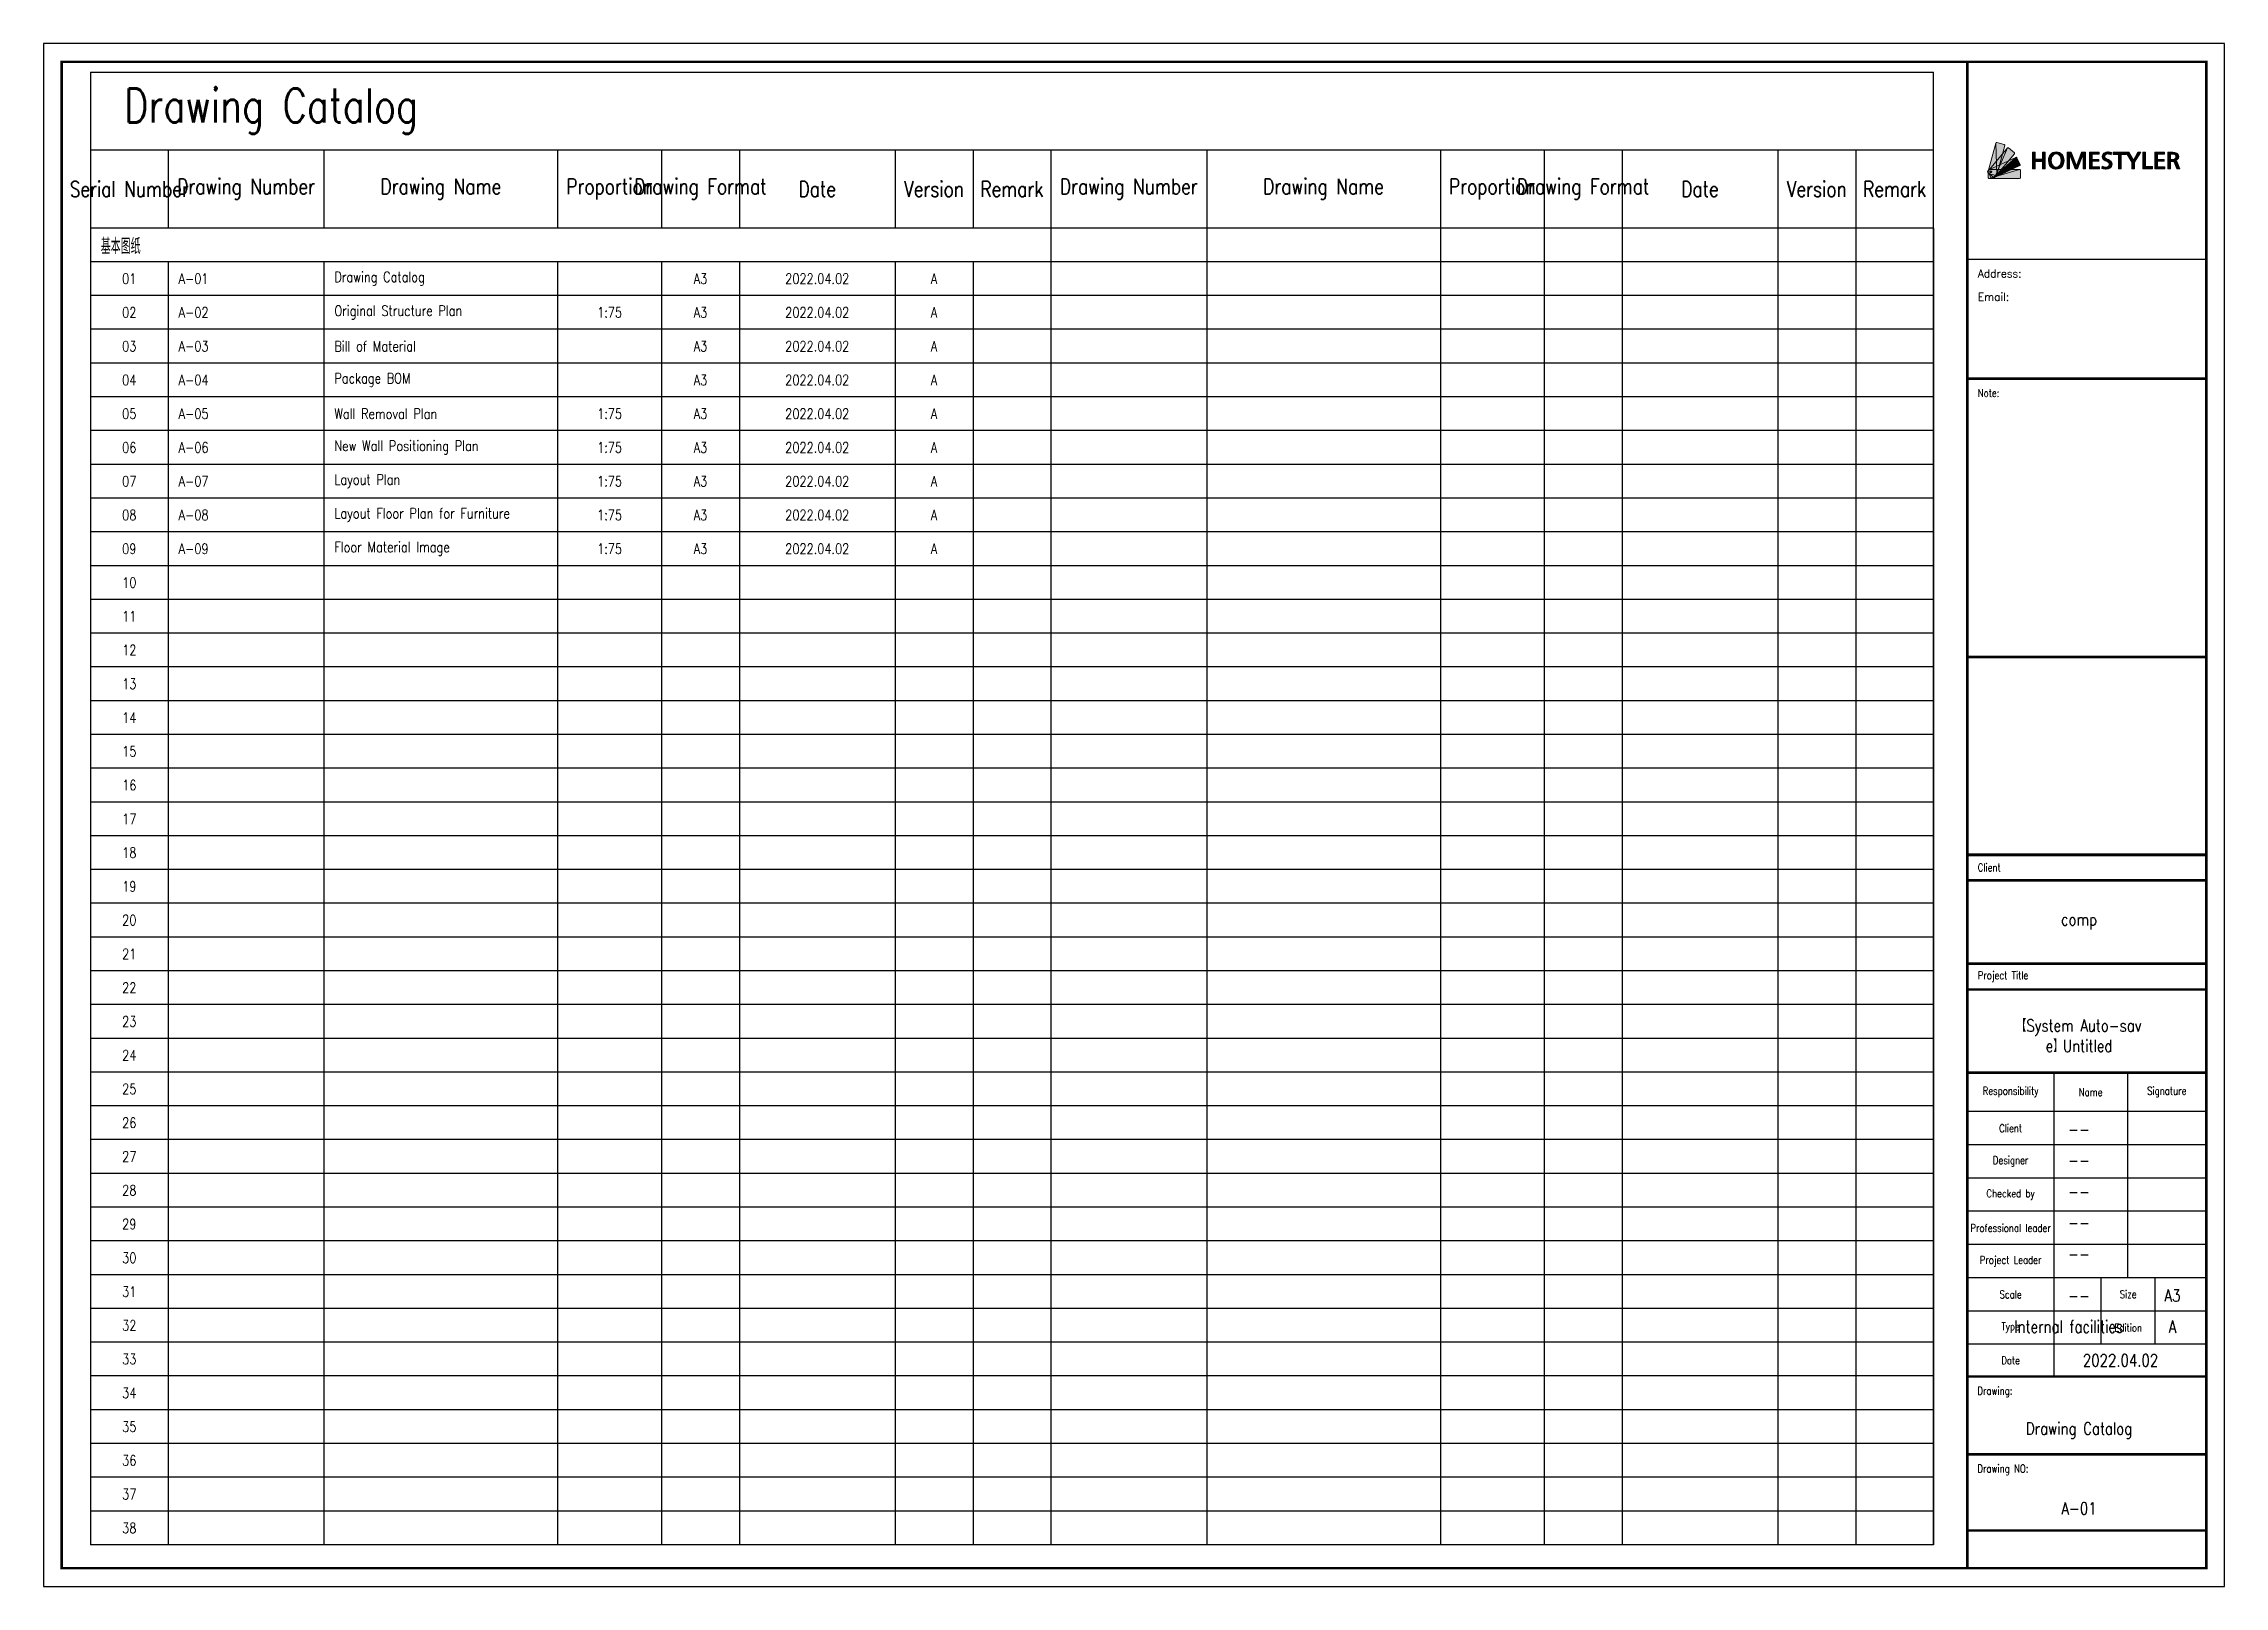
# Model space of a CAD drawing. Header units: millimetres. Extents: x 28800 to 111600, y 0 to 17820.
# Drawn here: x 28800 to 54000, y 0 to 17820 of the extents above; entities that cross this region are included whole.
import ezdxf

# ---------------------------------------------------------------- set-up
doc = ezdxf.new("R2010")
doc.units = ezdxf.units.MM
for name, color, linetype in [('homestyler', 7, 'Continuous'), ('P-文字', 44, 'Continuous'), ('V-文字', 50, 'Continuous'), ('V-表格', 108, 'Continuous')]:
    doc.layers.add(name, color=color, linetype=linetype)
doc.styles.add('标准', font='simplex.shx', dxfattribs={"width": 0.8, "bigfont": 'gbcbig.shx'})

msp = doc.modelspace()

# ---------------------------------------------------------------- texts
at = {"layer": 'V-文字', "style": '标准'}
for s, insert, char_height, attachment_point in [('Drawing Catalog', (29730, 17040), 390, 4), ('Serial Number', (29790, 16140), 180, 5), ('Drawing Number', (31140, 16140), 180, 5), ('Drawing Name', (33390, 16140), 180, 5), ('Proportion', (35340, 16140), 180, 5), ('Drawing Format', (36390, 16140), 180, 5), ('Date', (37740, 16140), 180, 5), ('Version', (39090, 16140), 180, 5), ('Remark', (39990, 16140), 180, 5), ('Drawing Number', (41340, 16140), 180, 5), ('Drawing Name', (43590, 16140), 180, 5), ('Proportion', (45540, 16140), 180, 5), ('Drawing Format', (46590, 16140), 180, 5), ('Date', (47940, 16140), 180, 5), ('Version', (49290, 16140), 180, 5), ('Remark', (50190, 16140), 180, 5), ('基本图纸', (29460, 15570), 180, 1), ('01', (29790, 15105), 120, 5), ('A-01', (30360, 15105), 120, 4), ('Drawing Catalog', (32160, 15105), 120, 4), ('A3', (36390, 15105), 120, 5), ('2022.04.02', (37740, 15105), 120, 5), ('A', (39090, 15105), 120, 5), ('02', (29790, 14715), 120, 5), ('A-02', (30360, 14715), 120, 4), ('Original Structure Plan', (32160, 14715), 120, 4), ('1:75', (35340, 14715), 120, 5), ('A3', (36390, 14715), 120, 5), ('2022.04.02', (37740, 14715), 120, 5), ('A', (39090, 14715), 120, 5), ('03', (29790, 14325), 120, 5), ('A-03', (30360, 14325), 120, 4), ('Bill of Material', (32160, 14325), 120, 4), ('A3', (36390, 14325), 120, 5), ('2022.04.02', (37740, 14325), 120, 5), ('A', (39090, 14325), 120, 5), ('04', (29790, 13935), 120, 5), ('A-04', (30360, 13935), 120, 4), ('Package BOM', (32160, 13935), 120, 4), ('A3', (36390, 13935), 120, 5), ('2022.04.02', (37740, 13935), 120, 5), ('A', (39090, 13935), 120, 5), ('05', (29790, 13545), 120, 5), ('A-05', (30360, 13545), 120, 4), ('Wall Removal Plan', (32160, 13545), 120, 4), ('1:75', (35340, 13545), 120, 5), ('A3', (36390, 13545), 120, 5), ('2022.04.02', (37740, 13545), 120, 5), ('A', (39090, 13545), 120, 5), ('06', (29790, 13155), 120, 5), ('A-06', (30360, 13155), 120, 4), ('New Wall Positioning Plan', (32160, 13155), 120, 4), ('1:75', (35340, 13155), 120, 5), ('A3', (36390, 13155), 120, 5), ('2022.04.02', (37740, 13155), 120, 5), ('A', (39090, 13155), 120, 5), ('07', (29790, 12765), 120, 5), ('A-07', (30360, 12765), 120, 4), ('Layout Plan', (32160, 12765), 120, 4), ('1:75', (35340, 12765), 120, 5), ('A3', (36390, 12765), 120, 5), ('2022.04.02', (37740, 12765), 120, 5), ('A', (39090, 12765), 120, 5), ('08', (29790, 12375), 120, 5), ('A-08', (30360, 12375), 120, 4), ('Layout Floor Plan for Furniture', (32160, 12375), 120, 4), ('1:75', (35340, 12375), 120, 5), ('A3', (36390, 12375), 120, 5), ('2022.04.02', (37740, 12375), 120, 5), ('A', (39090, 12375), 120, 5), ('09', (29790, 11985), 120, 5), ('A-09', (30360, 11985), 120, 4), ('Floor Material Image', (32160, 11985), 120, 4), ('1:75', (35340, 11985), 120, 5), ('A3', (36390, 11985), 120, 5), ('2022.04.02', (37740, 11985), 120, 5), ('A', (39090, 11985), 120, 5), ('10', (29790, 11595), 120, 5), ('11', (29790, 11205), 120, 5), ('12', (29790, 10815), 120, 5), ('13', (29790, 10425), 120, 5), ('14', (29790, 10035), 120, 5), ('15', (29790, 9645), 120, 5), ('16', (29790, 9255), 120, 5), ('17', (29790, 8865), 120, 5), ('18', (29790, 8475), 120, 5), ('19', (29790, 8085), 120, 5), ('20', (29790, 7695), 120, 5), ('comp', (52320, 7680), 141, 5), ('21', (29790, 7305), 120, 5), ('22', (29790, 6915), 120, 5), ('23', (29790, 6525), 120, 5), ('【System Auto-sav\\Pe】Untitled', (52320, 6360), 141, 5), ('24', (29790, 6135), 120, 5), ('25', (29790, 5745), 120, 5), ('26', (29790, 5355), 120, 5), ('--', (52320, 5280), 141, 5), ('27', (29790, 4965), 120, 5), ('--', (52320, 4920), 141, 5), ('28', (29790, 4575), 120, 5), ('--', (52320, 4560), 141, 5), ('29', (29790, 4185), 120, 5), ('--', (52320, 4200), 141, 5), ('30', (29790, 3795), 120, 5), ('--', (52320, 3840), 141, 5), ('31', (29790, 3405), 120, 5), ('--', (52320, 3360), 141, 5), ('A3', (53400, 3360), 141, 5), ('32', (29790, 3015), 120, 5), ('Internal facilities', (52200, 3000), 141, 5), ('A', (53400, 3000), 141, 5), ('33', (29790, 2625), 120, 5), ('2022.04.02', (52800, 2610), 141, 5), ('34', (29790, 2235), 120, 5), ('35', (29790, 1845), 120, 5), ('Drawing Catalog', (52320, 1800), 141, 5), ('36', (29790, 1455), 120, 5), ('37', (29790, 1065), 120, 5), ('A-01', (52320, 900), 141, 5), ('38', (29790, 675), 120, 5)]:
    msp.add_mtext(s, dxfattribs=dict(at, insert=insert, char_height=char_height, attachment_point=attachment_point))

# ---------------------------------------------------------------- blocks, each defined once
blk = doc.blocks.new('block 16')
at = {"layer": 'homestyler', "true_color": 0x458aa3}
h = blk.add_hatch(color=145, dxfattribs=at)
h.dxf.hatch_style = 2
edge = h.paths.add_edge_path()
edge.add_spline(control_points=[(505.1, -4105.3), (505.1, -4105.3), (475.1, -4097.3), (475.1, -4097.3), (473.4, -4096.8), (471.7, -4097.8), (471.2, -4099.5), (471.2, -4099.5), (475.1, -4229.2), (475.1, -4229.2), (475.1, -4229.2), (507.3, -4109.1), (507.3, -4109.1), (507.6, -4108), (507.2, -4106.9), (506.4, -4106.1), (506, -4105.7), (505.6, -4105.5), (505.1, -4105.3)], knot_values=[0, 0, 0, 0, 1, 1, 1, 2, 2, 2, 3, 3, 3, 4, 4, 4, 5, 5, 5, 6, 6, 6, 6], degree=3, periodic=0)
at = {"layer": 'homestyler', "lineweight": 0}
blk.add_open_spline([(505.1, -4105.3), (505.1, -4105.3), (475.1, -4097.3), (475.1, -4097.3), (473.4, -4096.8), (471.7, -4097.8), (471.2, -4099.5), (471.2, -4099.5), (475.1, -4229.2), (475.1, -4229.2), (475.1, -4229.2), (507.3, -4109.1), (507.3, -4109.1), (507.6, -4108), (507.2, -4106.9), (506.4, -4106.1), (506, -4105.7), (505.6, -4105.5), (505.1, -4105.3)], degree=3, knots=[0, 0, 0, 0, 1, 1, 1, 2, 2, 2, 3, 3, 3, 4, 4, 4, 5, 5, 5, 6, 6, 6, 6], dxfattribs=at)
blk = doc.blocks.new('block 15')
at = {"layer": 'homestyler', "true_color": 0x65acb8}
h = blk.add_hatch(color=143, dxfattribs=at)
h.dxf.hatch_style = 2
edge = h.paths.add_edge_path()
edge.add_spline(control_points=[(505.1, -4105.3), (506.7, -4105.8), (507.7, -4107.5), (507.3, -4109.1), (507.3, -4109.1), (475.1, -4229.2), (475.1, -4229.2), (474.6, -4230.9), (472.9, -4231.8), (471.3, -4231.4), (471.3, -4231.4), (441.3, -4223.4), (441.3, -4223.4), (439.6, -4222.9), (438.6, -4221.2), (439.1, -4219.5), (439.1, -4219.5), (471.2, -4099.5), (471.2, -4099.5), (471.7, -4097.8), (473.4, -4096.8), (475.1, -4097.3), (475.1, -4097.3), (505.1, -4105.3), (505.1, -4105.3)], knot_values=[0, 0, 0, 0, 1, 1, 1, 2, 2, 2, 3, 3, 3, 4, 4, 4, 5, 5, 5, 6, 6, 6, 7, 7, 7, 8, 8, 8, 8], degree=3, periodic=0)
at = {"layer": 'homestyler', "lineweight": 0}
blk.add_open_spline([(505.1, -4105.3), (506.7, -4105.8), (507.7, -4107.5), (507.3, -4109.1), (507.3, -4109.1), (475.1, -4229.2), (475.1, -4229.2), (474.6, -4230.9), (472.9, -4231.8), (471.3, -4231.4), (471.3, -4231.4), (441.3, -4223.4), (441.3, -4223.4), (439.6, -4222.9), (438.6, -4221.2), (439.1, -4219.5), (439.1, -4219.5), (471.2, -4099.5), (471.2, -4099.5), (471.7, -4097.8), (473.4, -4096.8), (475.1, -4097.3), (475.1, -4097.3), (505.1, -4105.3), (505.1, -4105.3)], degree=3, knots=[0, 0, 0, 0, 1, 1, 1, 2, 2, 2, 3, 3, 3, 4, 4, 4, 5, 5, 5, 6, 6, 6, 7, 7, 7, 8, 8, 8, 8], dxfattribs=at)
at = {"layer": 'homestyler'}
blk.add_blockref('block 16', (0, 0), dxfattribs=at)
blk = doc.blocks.new('block 18')
at = {"layer": 'homestyler', "true_color": 0xd55f3f}
h = blk.add_hatch(color=13, dxfattribs=at)
h.dxf.hatch_style = 2
edge = h.paths.add_edge_path()
edge.add_spline(control_points=[(546.6, -4139.1), (546.6, -4139.1), (522.8, -4119.1), (522.8, -4119.1), (521.5, -4118), (519.5, -4118.2), (518.4, -4119.5), (518.4, -4119.5), (467.1, -4238.7), (467.1, -4238.7), (467.1, -4238.7), (547, -4143.5), (547, -4143.5), (548.1, -4142.2), (547.9, -4140.2), (546.6, -4139.1)], knot_values=[0, 0, 0, 0, 1, 1, 1, 2, 2, 2, 3, 3, 3, 4, 4, 4, 5, 5, 5, 5], degree=3, periodic=0)
at = {"layer": 'homestyler', "lineweight": 0}
blk.add_open_spline([(546.6, -4139.1), (546.6, -4139.1), (522.8, -4119.1), (522.8, -4119.1), (521.5, -4118), (519.5, -4118.2), (518.4, -4119.5), (518.4, -4119.5), (467.1, -4238.7), (467.1, -4238.7), (467.1, -4238.7), (547, -4143.5), (547, -4143.5), (548.1, -4142.2), (547.9, -4140.2), (546.6, -4139.1)], degree=3, knots=[0, 0, 0, 0, 1, 1, 1, 2, 2, 2, 3, 3, 3, 4, 4, 4, 5, 5, 5, 5], dxfattribs=at)
blk = doc.blocks.new('block 17')
at = {"layer": 'homestyler', "true_color": 0xe46846}
h = blk.add_hatch(color=13, dxfattribs=at)
h.dxf.hatch_style = 2
edge = h.paths.add_edge_path()
edge.add_spline(control_points=[(546.6, -4139.1), (547.9, -4140.2), (548.1, -4142.2), (547, -4143.5), (547, -4143.5), (467.1, -4238.7), (467.1, -4238.7), (466, -4240), (464.1, -4240.2), (462.7, -4239.1), (462.7, -4239.1), (438.9, -4219.1), (438.9, -4219.1), (437.6, -4218), (437.4, -4216), (438.6, -4214.7), (438.6, -4214.7), (518.4, -4119.5), (518.4, -4119.5), (519.5, -4118.2), (521.5, -4118), (522.8, -4119.1), (522.8, -4119.1), (546.6, -4139.1), (546.6, -4139.1)], knot_values=[0, 0, 0, 0, 1, 1, 1, 2, 2, 2, 3, 3, 3, 4, 4, 4, 5, 5, 5, 6, 6, 6, 7, 7, 7, 8, 8, 8, 8], degree=3, periodic=0)
at = {"layer": 'homestyler', "lineweight": 0}
blk.add_open_spline([(546.6, -4139.1), (547.9, -4140.2), (548.1, -4142.2), (547, -4143.5), (547, -4143.5), (467.1, -4238.7), (467.1, -4238.7), (466, -4240), (464.1, -4240.2), (462.7, -4239.1), (462.7, -4239.1), (438.9, -4219.1), (438.9, -4219.1), (437.6, -4218), (437.4, -4216), (438.6, -4214.7), (438.6, -4214.7), (518.4, -4119.5), (518.4, -4119.5), (519.5, -4118.2), (521.5, -4118), (522.8, -4119.1), (522.8, -4119.1), (546.6, -4139.1), (546.6, -4139.1)], degree=3, knots=[0, 0, 0, 0, 1, 1, 1, 2, 2, 2, 3, 3, 3, 4, 4, 4, 5, 5, 5, 6, 6, 6, 7, 7, 7, 8, 8, 8, 8], dxfattribs=at)
at = {"layer": 'homestyler'}
blk.add_blockref('block 18', (0, 0), dxfattribs=at)
blk = doc.blocks.new('block 20')
at = {"layer": 'homestyler', "true_color": 0x9bb849}
h = blk.add_hatch(color=55, dxfattribs=at)
h.dxf.hatch_style = 2
edge = h.paths.add_edge_path()
edge.add_spline(control_points=[(570, -4187.3), (570, -4187.3), (556.9, -4159.1), (556.9, -4159.1), (556.7, -4158.8), (556.5, -4158.5), (556.3, -4158.2), (555.4, -4157.3), (554, -4157), (552.8, -4157.6), (552.8, -4157.6), (464, -4236.7), (464, -4236.7), (464, -4236.7), (465.6, -4239.4), (465.6, -4239.4), (465.6, -4239.4), (568.5, -4191.4), (568.5, -4191.4), (570.1, -4190.7), (570.7, -4188.8), (570, -4187.3)], knot_values=[0, 0, 0, 0, 1, 1, 1, 2, 2, 2, 3, 3, 3, 4, 4, 4, 5, 5, 5, 6, 6, 6, 7, 7, 7, 7], degree=3, periodic=0)
at = {"layer": 'homestyler', "lineweight": 0}
blk.add_open_spline([(570, -4187.3), (570, -4187.3), (556.9, -4159.1), (556.9, -4159.1), (556.7, -4158.8), (556.5, -4158.5), (556.3, -4158.2), (555.4, -4157.3), (554, -4157), (552.8, -4157.6), (552.8, -4157.6), (464, -4236.7), (464, -4236.7), (464, -4236.7), (465.6, -4239.4), (465.6, -4239.4), (465.6, -4239.4), (568.5, -4191.4), (568.5, -4191.4), (570.1, -4190.7), (570.7, -4188.8), (570, -4187.3)], degree=3, knots=[0, 0, 0, 0, 1, 1, 1, 2, 2, 2, 3, 3, 3, 4, 4, 4, 5, 5, 5, 6, 6, 6, 7, 7, 7, 7], dxfattribs=at)
blk = doc.blocks.new('block 19')
at = {"layer": 'homestyler', "true_color": 0xa5c157}
h = blk.add_hatch(color=73, dxfattribs=at)
h.dxf.hatch_style = 2
edge = h.paths.add_edge_path()
edge.add_spline(control_points=[(570, -4187.3), (570.7, -4188.8), (570.1, -4190.7), (568.5, -4191.4), (568.5, -4191.4), (458.8, -4242.5), (458.8, -4242.5), (458.8, -4242.5), (450.5, -4239.8), (450.5, -4239.8), (450.5, -4239.8), (438.6, -4214.3), (438.6, -4214.3), (437.9, -4212.7), (438.6, -4210.9), (440.1, -4210.1), (440.1, -4210.1), (552.8, -4157.6), (552.8, -4157.6), (554.3, -4156.9), (556.2, -4157.6), (556.9, -4159.1), (556.9, -4159.1), (570, -4187.3), (570, -4187.3)], knot_values=[0, 0, 0, 0, 1, 1, 1, 2, 2, 2, 3, 3, 3, 4, 4, 4, 5, 5, 5, 6, 6, 6, 7, 7, 7, 8, 8, 8, 8], degree=3, periodic=0)
at = {"layer": 'homestyler', "lineweight": 0}
blk.add_open_spline([(570, -4187.3), (570.7, -4188.8), (570.1, -4190.7), (568.5, -4191.4), (568.5, -4191.4), (458.8, -4242.5), (458.8, -4242.5), (458.8, -4242.5), (450.5, -4239.8), (450.5, -4239.8), (450.5, -4239.8), (438.6, -4214.3), (438.6, -4214.3), (437.9, -4212.7), (438.6, -4210.9), (440.1, -4210.1), (440.1, -4210.1), (552.8, -4157.6), (552.8, -4157.6), (554.3, -4156.9), (556.2, -4157.6), (556.9, -4159.1), (556.9, -4159.1), (570, -4187.3), (570, -4187.3)], degree=3, knots=[0, 0, 0, 0, 1, 1, 1, 2, 2, 2, 3, 3, 3, 4, 4, 4, 5, 5, 5, 6, 6, 6, 7, 7, 7, 8, 8, 8, 8], dxfattribs=at)
at = {"layer": 'homestyler'}
blk.add_blockref('block 20', (0, 0), dxfattribs=at)
blk = doc.blocks.new('block 22')
at = {"layer": 'homestyler', "true_color": 0xeba522}
h = blk.add_hatch(color=40, dxfattribs=at)
h.dxf.hatch_style = 2
edge = h.paths.add_edge_path()
edge.add_spline(control_points=[(570.9, -4240.8), (570.9, -4240.8), (570.9, -4209.7), (570.9, -4209.7), (570.9, -4208.9), (570.5, -4208.1), (570, -4207.6), (569.4, -4207), (568.6, -4206.6), (567.8, -4206.6), (567.8, -4206.6), (443.5, -4243.9), (443.5, -4243.9), (443.5, -4243.9), (567.8, -4243.9), (567.8, -4243.9), (569.5, -4243.9), (570.9, -4242.5), (570.9, -4240.8)], knot_values=[0, 0, 0, 0, 1, 1, 1, 2, 2, 2, 3, 3, 3, 4, 4, 4, 5, 5, 5, 6, 6, 6, 6], degree=3, periodic=0)
at = {"layer": 'homestyler', "lineweight": 0}
blk.add_open_spline([(570.9, -4240.8), (570.9, -4240.8), (570.9, -4209.7), (570.9, -4209.7), (570.9, -4208.9), (570.5, -4208.1), (570, -4207.6), (569.4, -4207), (568.6, -4206.6), (567.8, -4206.6), (567.8, -4206.6), (443.5, -4243.9), (443.5, -4243.9), (443.5, -4243.9), (567.8, -4243.9), (567.8, -4243.9), (569.5, -4243.9), (570.9, -4242.5), (570.9, -4240.8)], degree=3, knots=[0, 0, 0, 0, 1, 1, 1, 2, 2, 2, 3, 3, 3, 4, 4, 4, 5, 5, 5, 6, 6, 6, 6], dxfattribs=at)
blk = doc.blocks.new('block 21')
at = {"layer": 'homestyler', "true_color": 0xf2bd18}
h = blk.add_hatch(color=40, dxfattribs=at)
h.dxf.hatch_style = 2
edge = h.paths.add_edge_path()
edge.add_spline(control_points=[(570.9, -4240.8), (570.9, -4242.5), (569.5, -4243.9), (567.8, -4243.9), (567.8, -4243.9), (443.5, -4243.9), (443.5, -4243.9), (442.6, -4243.9), (441.8, -4243.6), (441.3, -4243), (440.7, -4242.5), (440.4, -4241.7), (440.4, -4240.8), (440.4, -4240.8), (440.4, -4209.7), (440.4, -4209.7), (440.4, -4208), (441.8, -4206.6), (443.5, -4206.6), (443.5, -4206.6), (567.8, -4206.6), (567.8, -4206.6), (569.5, -4206.6), (570.9, -4208), (570.9, -4209.7), (570.9, -4209.7), (570.9, -4240.8), (570.9, -4240.8)], knot_values=[0, 0, 0, 0, 1, 1, 1, 2, 2, 2, 3, 3, 3, 4, 4, 4, 5, 5, 5, 6, 6, 6, 7, 7, 7, 8, 8, 8, 9, 9, 9, 9], degree=3, periodic=0)
at = {"layer": 'homestyler', "lineweight": 0}
blk.add_open_spline([(570.9, -4240.8), (570.9, -4242.5), (569.5, -4243.9), (567.8, -4243.9), (567.8, -4243.9), (443.5, -4243.9), (443.5, -4243.9), (442.6, -4243.9), (441.8, -4243.6), (441.3, -4243), (440.7, -4242.5), (440.4, -4241.7), (440.4, -4240.8), (440.4, -4240.8), (440.4, -4209.7), (440.4, -4209.7), (440.4, -4208), (441.8, -4206.6), (443.5, -4206.6), (443.5, -4206.6), (567.8, -4206.6), (567.8, -4206.6), (569.5, -4206.6), (570.9, -4208), (570.9, -4209.7), (570.9, -4209.7), (570.9, -4240.8), (570.9, -4240.8)], degree=3, knots=[0, 0, 0, 0, 1, 1, 1, 2, 2, 2, 3, 3, 3, 4, 4, 4, 5, 5, 5, 6, 6, 6, 7, 7, 7, 8, 8, 8, 9, 9, 9, 9], dxfattribs=at)
at = {"layer": 'homestyler'}
blk.add_blockref('block 22', (0, 0), dxfattribs=at)
blk = doc.blocks.new('block 14')
at = {"layer": 'homestyler', "true_color": 0x666666}
h = blk.add_hatch(color=251, dxfattribs=at)
h.dxf.hatch_style = 2
edge = h.paths.add_edge_path()
edge.add_spline(control_points=[(446.2, -4216), (446.2, -4214.1), (447.8, -4212.5), (449.7, -4212.5), (451.6, -4212.5), (453.1, -4214.1), (453.1, -4216), (453.1, -4217.9), (451.6, -4219.4), (449.7, -4219.4), (447.8, -4219.4), (446.2, -4217.9), (446.2, -4216)], knot_values=[0, 0, 0, 0, 1, 1, 1, 2, 2, 2, 3, 3, 3, 4, 4, 4, 4], degree=3, periodic=0)
at = {"layer": 'homestyler', "true_color": 0xeba522}
h = blk.add_hatch(color=40, dxfattribs=at)
h.dxf.hatch_style = 2
edge = h.paths.add_edge_path()
edge.add_spline(control_points=[(448.3, -4214.6), (449.2, -4213.6), (451, -4213.2), (452.1, -4213.5), (452.1, -4213.5), (452.7, -4214.1), (453.2, -4214.6), (454.5, -4215.9), (454.5, -4218.1), (453.2, -4219.4), (451.8, -4220.8), (449.6, -4220.8), (448.3, -4219.4), (448.3, -4219.4), (447.3, -4218.4), (447.3, -4218.4), (446.2, -4217.1), (447, -4215.8), (448.3, -4214.6)], knot_values=[0, 0, 0, 0, 1, 1, 1, 2, 2, 2, 3, 3, 3, 4, 4, 4, 5, 5, 5, 6, 6, 6, 6], degree=3, periodic=0)
at = {"layer": 'homestyler', "lineweight": 0}
for points, knots in [([(446.2, -4216), (446.2, -4214.1), (447.8, -4212.5), (449.7, -4212.5), (451.6, -4212.5), (453.1, -4214.1), (453.1, -4216), (453.1, -4217.9), (451.6, -4219.4), (449.7, -4219.4), (447.8, -4219.4), (446.2, -4217.9), (446.2, -4216)], [0, 0, 0, 0, 1, 1, 1, 2, 2, 2, 3, 3, 3, 4, 4, 4, 4]), ([(448.3, -4214.6), (449.2, -4213.6), (451, -4213.2), (452.1, -4213.5), (452.1, -4213.5), (452.7, -4214.1), (453.2, -4214.6), (454.5, -4215.9), (454.5, -4218.1), (453.2, -4219.4), (451.8, -4220.8), (449.6, -4220.8), (448.3, -4219.4), (448.3, -4219.4), (447.3, -4218.4), (447.3, -4218.4), (446.2, -4217.1), (447, -4215.8), (448.3, -4214.6)], [0, 0, 0, 0, 1, 1, 1, 2, 2, 2, 3, 3, 3, 4, 4, 4, 5, 5, 5, 6, 6, 6, 6])]:
    blk.add_open_spline(points, degree=3, knots=knots, dxfattribs=at)
at = {"layer": 'homestyler'}
for name in ['block 17', 'block 19', 'block 15', 'block 21']:
    blk.add_blockref(name, (0, 0), dxfattribs=at)
blk = doc.blocks.new('block 13')
at = {"layer": 'homestyler'}
blk.add_blockref('block 14', (0, 0), dxfattribs=at)
blk = doc.blocks.new('home_logo_设计家')
at = {"layer": 'homestyler', "true_color": 0x595959}
h = blk.add_hatch(color=251, dxfattribs=at)
h.dxf.hatch_style = 2
h.paths.add_polyline_path([(8.28, 3.04), (8.28, 7.97), (9.08, 7.97), (9.08, 5.91), (11.29, 5.91), (11.29, 7.97), (12.1, 7.97), (12.1, 3.04), (11.29, 3.04), (11.29, 5.25), (9.08, 5.25), (9.08, 3.04)])
h = blk.add_hatch(color=251, dxfattribs=at)
h.dxf.hatch_style = 2
edge = h.paths.add_edge_path()
edge.add_spline(control_points=[(13.02, 5.5), (13.02, 6.92), (13.82, 8.05), (15.33, 8.05), (16.87, 8.05), (17.64, 6.96), (17.64, 5.5), (17.64, 4.07), (16.85, 2.96), (15.33, 2.96), (14.95, 2.96), (14.61, 3.03), (14.32, 3.15), (13.46, 3.54), (13.02, 4.4), (13.02, 5.5)], knot_values=[0, 0, 0, 0, 1, 1, 1, 2, 2, 2, 3, 3, 3, 4, 4, 4, 5, 5, 5, 5], degree=3, periodic=0)
edge = h.paths.add_edge_path()
edge.add_spline(control_points=[(15.33, 3.57), (16.41, 3.57), (16.79, 4.59), (16.79, 5.5), (16.79, 6.42), (16.41, 7.44), (15.33, 7.44), (14.27, 7.44), (13.87, 6.41), (13.87, 5.5), (13.87, 5.05), (13.97, 4.57), (14.21, 4.2), (14.44, 3.83), (14.81, 3.57), (15.33, 3.57)], knot_values=[0, 0, 0, 0, 1, 1, 1, 2, 2, 2, 3, 3, 3, 4, 4, 4, 5, 5, 5, 5], degree=3, periodic=0)
h = blk.add_hatch(color=251, dxfattribs=at)
h.dxf.hatch_style = 2
h.paths.add_polyline_path([(18.57, 3.04), (18.57, 7.97), (19.78, 7.97), (21.3, 3.92), (22.81, 7.97), (24.03, 7.97), (24.03, 3.04), (23.27, 3.04), (23.27, 7.4), (21.65, 3.04), (20.92, 3.04), (19.29, 7.4), (19.29, 3.04)])
h = blk.add_hatch(color=251, dxfattribs=at)
h.dxf.hatch_style = 2
h.paths.add_polyline_path([(25.21, 3.04), (25.21, 7.97), (28.04, 7.97), (28.04, 7.37), (26, 7.37), (26, 5.86), (27.94, 5.86), (27.94, 5.27), (26, 5.27), (26, 3.64), (28.11, 3.64), (28.11, 3.04)])
h = blk.add_hatch(color=251, dxfattribs=at)
h.dxf.hatch_style = 2
edge = h.paths.add_edge_path()
edge.add_spline(control_points=[(28.91, 3.85), (29.29, 3.65), (29.65, 3.57), (30.1, 3.57), (30.57, 3.57), (31.04, 3.79), (31.04, 4.38), (31.04, 4.85), (30.65, 5.05), (30.19, 5.27), (30.19, 5.27), (29.81, 5.45), (29.81, 5.45), (29.33, 5.69), (28.93, 6.01), (28.93, 6.67), (28.93, 7.65), (29.78, 8.05), (30.55, 8.05), (30.95, 8.05), (31.32, 7.99), (31.66, 7.89), (31.66, 7.89), (31.62, 7.24), (31.62, 7.24), (31.3, 7.38), (30.92, 7.44), (30.59, 7.44), (30.18, 7.44), (29.7, 7.26), (29.7, 6.72), (29.7, 6.31), (30.03, 6.13), (30.39, 5.95), (30.39, 5.95), (30.8, 5.77), (30.8, 5.77), (31.38, 5.5), (31.84, 5.19), (31.84, 4.43), (31.84, 3.42), (31.08, 2.96), (30.13, 2.96), (29.75, 2.96), (29.29, 3.02), (28.87, 3.16), (28.87, 3.16), (28.91, 3.85), (28.91, 3.85)], knot_values=[0, 0, 0, 0, 1, 1, 1, 2, 2, 2, 3, 3, 3, 4, 4, 4, 5, 5, 5, 6, 6, 6, 7, 7, 7, 8, 8, 8, 9, 9, 9, 10, 10, 10, 11, 11, 11, 12, 12, 12, 13, 13, 13, 14, 14, 14, 15, 15, 15, 16, 16, 16, 16], degree=3, periodic=0)
h = blk.add_hatch(color=251, dxfattribs=at)
h.dxf.hatch_style = 2
h.paths.add_polyline_path([(33.72, 3.04), (33.72, 7.31), (32.22, 7.31), (32.22, 7.97), (36.03, 7.97), (36.03, 7.31), (34.52, 7.31), (34.52, 3.04)])
h = blk.add_hatch(color=251, dxfattribs=at)
h.dxf.hatch_style = 2
h.paths.add_polyline_path([(37.72, 3.04), (37.72, 5.01), (35.91, 7.97), (36.79, 7.97), (38.16, 5.62), (39.51, 7.97), (40.37, 7.97), (38.53, 5.01), (38.53, 3.04)])
h = blk.add_hatch(color=251, dxfattribs=at)
h.dxf.hatch_style = 2
h.paths.add_polyline_path([(40.94, 3.04), (40.94, 7.97), (41.75, 7.97), (41.75, 3.71), (43.79, 3.71), (43.79, 3.04)])
h = blk.add_hatch(color=251, dxfattribs=at)
h.dxf.hatch_style = 2
h.paths.add_polyline_path([(44.52, 3.04), (44.52, 7.97), (47.35, 7.97), (47.35, 7.37), (45.31, 7.37), (45.31, 5.86), (47.25, 5.86), (47.25, 5.27), (45.31, 5.27), (45.31, 3.64), (47.42, 3.64), (47.42, 3.04)])
h = blk.add_hatch(color=251, dxfattribs=at)
h.dxf.hatch_style = 2
edge = h.paths.add_edge_path()
edge.add_spline(control_points=[(48.34, 3.04), (48.34, 3.04), (48.34, 7.97), (48.34, 7.97), (48.34, 7.97), (49.81, 7.97), (49.81, 7.97), (50.67, 7.97), (51.58, 7.74), (51.58, 6.7), (51.58, 6.05), (51.07, 5.61), (50.45, 5.51), (50.8, 5.46), (51.02, 5.2), (51.17, 4.84), (51.17, 4.84), (51.9, 3.04), (51.9, 3.04), (51.9, 3.04), (51.02, 3.04), (51.02, 3.04), (51.02, 3.04), (50.42, 4.57), (50.42, 4.57), (50.22, 5.08), (50.04, 5.22), (49.53, 5.22), (49.53, 5.22), (49.13, 5.22), (49.13, 5.22), (49.13, 5.22), (49.13, 3.04), (49.13, 3.04), (49.13, 3.04), (48.34, 3.04), (48.34, 3.04)], knot_values=[0, 0, 0, 0, 1, 1, 1, 2, 2, 2, 3, 3, 3, 4, 4, 4, 5, 5, 5, 6, 6, 6, 7, 7, 7, 8, 8, 8, 9, 9, 9, 10, 10, 10, 11, 11, 11, 12, 12, 12, 12], degree=3, periodic=0)
edge = h.paths.add_edge_path()
edge.add_spline(control_points=[(49.13, 5.81), (49.13, 5.81), (49.64, 5.81), (49.64, 5.81), (50.17, 5.81), (50.76, 6.01), (50.76, 6.64), (50.76, 7.28), (50.26, 7.39), (49.66, 7.39), (49.66, 7.39), (49.13, 7.39), (49.13, 7.39), (49.13, 7.39), (49.13, 5.81), (49.13, 5.81)], knot_values=[0, 0, 0, 0, 1, 1, 1, 2, 2, 2, 3, 3, 3, 4, 4, 4, 5, 5, 5, 5], degree=3, periodic=0)
at = {"layer": 'homestyler', "lineweight": 0}
for points in [[(8.28, 3.04), (8.28, 7.97), (9.08, 7.97), (9.08, 5.91), (11.29, 5.91), (11.29, 7.97), (12.1, 7.97), (12.1, 3.04), (11.29, 3.04), (11.29, 5.25), (9.08, 5.25), (9.08, 3.04), (8.28, 3.04)], [(18.57, 3.04), (18.57, 7.97), (19.78, 7.97), (21.3, 3.92), (22.81, 7.97), (24.03, 7.97), (24.03, 3.04), (23.27, 3.04), (23.27, 7.4), (21.65, 3.04), (20.92, 3.04), (19.29, 7.4), (19.29, 3.04), (18.57, 3.04)], [(25.21, 3.04), (25.21, 7.97), (28.04, 7.97), (28.04, 7.37), (26, 7.37), (26, 5.86), (27.94, 5.86), (27.94, 5.27), (26, 5.27), (26, 3.64), (28.11, 3.64), (28.11, 3.04), (25.21, 3.04)], [(33.72, 3.04), (33.72, 7.31), (32.22, 7.31), (32.22, 7.97), (36.03, 7.97), (36.03, 7.31), (34.52, 7.31), (34.52, 3.04), (33.72, 3.04)], [(37.72, 3.04), (37.72, 5.01), (35.91, 7.97), (36.79, 7.97), (38.16, 5.62), (39.51, 7.97), (40.37, 7.97), (38.53, 5.01), (38.53, 3.04), (37.72, 3.04)], [(40.94, 3.04), (40.94, 7.97), (41.75, 7.97), (41.75, 3.71), (43.79, 3.71), (43.79, 3.04), (40.94, 3.04)], [(44.52, 3.04), (44.52, 7.97), (47.35, 7.97), (47.35, 7.37), (45.31, 7.37), (45.31, 5.86), (47.25, 5.86), (47.25, 5.27), (45.31, 5.27), (45.31, 3.64), (47.42, 3.64), (47.42, 3.04), (44.52, 3.04)]]:
    blk.add_lwpolyline(points, dxfattribs=at)
for points, knots in [([(13.02, 5.5), (13.02, 6.92), (13.82, 8.05), (15.33, 8.05), (16.87, 8.05), (17.64, 6.96), (17.64, 5.5), (17.64, 4.07), (16.85, 2.96), (15.33, 2.96), (14.95, 2.96), (14.61, 3.03), (14.32, 3.15), (13.46, 3.54), (13.02, 4.4), (13.02, 5.5)], [0, 0, 0, 0, 1, 1, 1, 2, 2, 2, 3, 3, 3, 4, 4, 4, 5, 5, 5, 5]), ([(15.33, 3.57), (16.41, 3.57), (16.79, 4.59), (16.79, 5.5), (16.79, 6.42), (16.41, 7.44), (15.33, 7.44), (14.27, 7.44), (13.87, 6.41), (13.87, 5.5), (13.87, 5.05), (13.97, 4.57), (14.21, 4.2), (14.44, 3.83), (14.81, 3.57), (15.33, 3.57)], [0, 0, 0, 0, 1, 1, 1, 2, 2, 2, 3, 3, 3, 4, 4, 4, 5, 5, 5, 5]), ([(28.91, 3.85), (29.29, 3.65), (29.65, 3.57), (30.1, 3.57), (30.57, 3.57), (31.04, 3.79), (31.04, 4.38), (31.04, 4.85), (30.65, 5.05), (30.19, 5.27), (30.19, 5.27), (29.81, 5.45), (29.81, 5.45), (29.33, 5.69), (28.93, 6.01), (28.93, 6.67), (28.93, 7.65), (29.78, 8.05), (30.55, 8.05), (30.95, 8.05), (31.32, 7.99), (31.66, 7.89), (31.66, 7.89), (31.62, 7.24), (31.62, 7.24), (31.3, 7.38), (30.92, 7.44), (30.59, 7.44), (30.18, 7.44), (29.7, 7.26), (29.7, 6.72), (29.7, 6.31), (30.03, 6.13), (30.39, 5.95), (30.39, 5.95), (30.8, 5.77), (30.8, 5.77), (31.38, 5.5), (31.84, 5.19), (31.84, 4.43), (31.84, 3.42), (31.08, 2.96), (30.13, 2.96), (29.75, 2.96), (29.29, 3.02), (28.87, 3.16), (28.87, 3.16), (28.91, 3.85), (28.91, 3.85)], [0, 0, 0, 0, 1, 1, 1, 2, 2, 2, 3, 3, 3, 4, 4, 4, 5, 5, 5, 6, 6, 6, 7, 7, 7, 8, 8, 8, 9, 9, 9, 10, 10, 10, 11, 11, 11, 12, 12, 12, 13, 13, 13, 14, 14, 14, 15, 15, 15, 16, 16, 16, 16]), ([(48.34, 3.04), (48.34, 3.04), (48.34, 7.97), (48.34, 7.97), (48.34, 7.97), (49.81, 7.97), (49.81, 7.97), (50.67, 7.97), (51.58, 7.74), (51.58, 6.7), (51.58, 6.05), (51.07, 5.61), (50.45, 5.51), (50.8, 5.46), (51.02, 5.2), (51.17, 4.84), (51.17, 4.84), (51.9, 3.04), (51.9, 3.04), (51.9, 3.04), (51.02, 3.04), (51.02, 3.04), (51.02, 3.04), (50.42, 4.57), (50.42, 4.57), (50.22, 5.08), (50.04, 5.22), (49.53, 5.22), (49.53, 5.22), (49.13, 5.22), (49.13, 5.22), (49.13, 5.22), (49.13, 3.04), (49.13, 3.04), (49.13, 3.04), (48.34, 3.04), (48.34, 3.04)], [0, 0, 0, 0, 1, 1, 1, 2, 2, 2, 3, 3, 3, 4, 4, 4, 5, 5, 5, 6, 6, 6, 7, 7, 7, 8, 8, 8, 9, 9, 9, 10, 10, 10, 11, 11, 11, 12, 12, 12, 12]), ([(49.13, 5.81), (49.13, 5.81), (49.64, 5.81), (49.64, 5.81), (50.17, 5.81), (50.76, 6.01), (50.76, 6.64), (50.76, 7.28), (50.26, 7.39), (49.66, 7.39), (49.66, 7.39), (49.13, 7.39), (49.13, 7.39), (49.13, 7.39), (49.13, 5.81), (49.13, 5.81)], [0, 0, 0, 0, 1, 1, 1, 2, 2, 2, 3, 3, 3, 4, 4, 4, 5, 5, 5, 5])]:
    blk.add_open_spline(points, degree=3, knots=knots, dxfattribs=at)
at = {"layer": 'homestyler', "xscale": 0.07264314054721618, "yscale": 0.07264314054721618, "zscale": 0.07264314054721618}
blk.add_blockref('block 13', (-36.75, 308.47), dxfattribs=at)
blk = doc.blocks.new('title_block_a3')
at = {"color": 142}
for p, q in [((420, 297), (0, 297)), ((0, 297), (0, 0)), ((420, 0), (420, 297)), ((370.5, 255.5), (416.5, 255.5)), ((387.15, 98.9), (387.15, 40.4)), ((401.32, 98.9), (401.32, 59.4)), ((416.5, 91.4), (370.5, 91.4)), ((416.5, 85), (370.5, 85)), ((416.5, 78.6), (370.5, 78.6)), ((416.5, 72.2), (370.5, 72.2)), ((416.5, 65.8), (370.5, 65.8)), ((416.5, 59.4), (370.5, 59.4)), ((396.28, 46.77), (396.28, 59.4)), ((406.66, 46.77), (406.66, 59.4)), ((416.5, 53), (370.5, 53)), ((416.5, 46.6), (370.5, 46.6)), ((416.5, 40.4), (370.5, 40.4)), ((0, 0), (420, 0))]:
    blk.add_line(p, q, dxfattribs=at)
blk.add_line((370.43, 140.7), (416.5, 140.7))
at = {"color": 142, "const_width": 0.5}
blk.add_lwpolyline([(3.5, 293.5), (416.5, 293.5), (416.5, 3.5), (3.5, 3.5)], close=True, dxfattribs=at)
at = {"color": 142, "ltscale": 2, "const_width": 0.5}
blk.add_lwpolyline([(370.5, 293.5), (370.5, 3.5)], dxfattribs=at)
at = {"color": 142, "const_width": 0.5}
for points in [[(370.5, 232.5), (416.5, 232.5)], [(370.5, 178.9), (416.5, 178.9)], [(370.5, 140.9), (416.5, 140.9)], [(370.5, 135.9), (416.5, 135.9)], [(370.5, 119.9), (416.5, 119.9)], [(370.5, 114.9), (416.5, 114.9)], [(370.5, 98.9), (416.5, 98.9)], [(370.43, 40.4), (416.5, 40.4)], [(370.5, 25.43), (416.5, 25.43)], [(370.5, 10.75), (416.5, 10.75)]]:
    blk.add_lwpolyline(points, dxfattribs=at)
at = {"color": 7, "xscale": 0.6510768000006554, "yscale": 0.6510768000006554, "zscale": 0.6510768000006554}
blk.add_blockref('home_logo_设计家', (377.63, 270.91), dxfattribs=at)
at = {"color": 142, "insert": (372.5, 230.5), "char_height": 1.5, "width": 44, "attachment_point": 1, "style": '标准'}
blk.add_mtext('Note:', dxfattribs=at)
at = {"color": 142, "ltscale": 2, "char_height": 1.5, "style": '标准'}
for s, insert, width, attachment_point in [('Client', (372.5, 138.4), 44, 4), ('Project Title', (372.5, 117.4), 44, 4), ('Responsibility', (378.83, 95.15), 16.6528, 5), ('Name', (394.24, 95.15), 14.1701, 5), ('Signature', (408.91, 95.15), 15.1772, 5), ('Client', (378.83, 88.2), 16.6528, 5), ('Designer ', (378.83, 81.8), 16.6528, 5), ('Checked by ', (378.83, 75.4), 16.6528, 5), ('Professional leader ', (378.83, 69), 16.6528, 5), ('Project Leader', (378.83, 62.6), 16.6528, 5), ('Scale', (378.83, 56.2), 16.6528, 5), ('Size', (401.47, 56.24), 10.3772, 5), ('Type', (378.83, 49.8), 16.6528, 5), ('Edition', (401.47, 49.8), 10.3772, 5), ('Date', (378.83, 43.5), 16.6528, 5), ('Drawing:', (372.44, 38.4), 44, 1), ('Drawing NO: ', (372.44, 23.43), 43.9606, 1)]:
    blk.add_mtext(s, dxfattribs=dict(at, insert=insert, width=width, attachment_point=attachment_point))
at = {"layer": 'P-文字', "color": 142, "insert": (372.5, 253.5), "char_height": 1.5, "width": 42, "attachment_point": 1, "line_spacing_factor": 0.9, "style": '标准'}
blk.add_mtext('{\\W1;Address:\\P \\PEmail:}', dxfattribs=at)

# ---------------------------------------------------------------- linework, layer by layer
at = {"layer": 'V-表格'}
for p, q in [((29340, 17490), (29340, 480)), ((29340, 17490), (50640, 17490)), ((50640, 480), (50640, 17490)), ((50640, 16590), (29340, 16590)), ((30240, 16590), (30240, 15690)), ((32040, 16590), (32040, 15690)), ((34740, 16590), (34740, 15690)), ((35940, 16590), (35940, 15690)), ((36840, 16590), (36840, 15690)), ((38640, 16590), (38640, 15690)), ((39540, 16590), (39540, 15690)), ((40440, 16590), (40440, 480)), ((42240, 16590), (42240, 15690)), ((44940, 16590), (44940, 15690)), ((46140, 16590), (46140, 15690)), ((47040, 16590), (47040, 15690)), ((48840, 16590), (48840, 15690)), ((49740, 16590), (49740, 15690)), ((50640, 15690), (29340, 15690)), ((42240, 15690), (42240, 480)), ((44940, 15690), (44940, 480)), ((46140, 15690), (46140, 480)), ((47040, 15690), (47040, 480)), ((48840, 15690), (48840, 480)), ((49740, 15690), (49740, 480)), ((50640, 15690), (50640, 480)), ((50640, 15300), (29340, 15300)), ((30240, 15300), (30240, 14910)), ((32040, 15300), (32040, 14910)), ((34740, 15300), (34740, 14910)), ((35940, 15300), (35940, 14910)), ((36840, 15300), (36840, 14910)), ((38640, 15300), (38640, 14910)), ((39540, 15300), (39540, 14910)), ((50640, 14910), (29340, 14910)), ((30240, 14910), (30240, 14520)), ((32040, 14910), (32040, 14520)), ((34740, 14910), (34740, 14520)), ((35940, 14910), (35940, 14520)), ((36840, 14910), (36840, 14520)), ((38640, 14910), (38640, 14520)), ((39540, 14910), (39540, 14520)), ((50640, 14520), (29340, 14520)), ((30240, 14520), (30240, 14130)), ((32040, 14520), (32040, 14130)), ((34740, 14520), (34740, 14130)), ((35940, 14520), (35940, 14130)), ((36840, 14520), (36840, 14130)), ((38640, 14520), (38640, 14130)), ((39540, 14520), (39540, 14130)), ((50640, 14130), (29340, 14130)), ((30240, 14130), (30240, 13740)), ((32040, 14130), (32040, 13740)), ((34740, 14130), (34740, 13740)), ((35940, 14130), (35940, 13740)), ((36840, 14130), (36840, 13740)), ((38640, 14130), (38640, 13740)), ((39540, 14130), (39540, 13740)), ((50640, 13740), (29340, 13740)), ((30240, 13740), (30240, 13350)), ((32040, 13740), (32040, 13350)), ((34740, 13740), (34740, 13350)), ((35940, 13740), (35940, 13350)), ((36840, 13740), (36840, 13350)), ((38640, 13740), (38640, 13350)), ((39540, 13740), (39540, 13350)), ((50640, 13350), (29340, 13350)), ((30240, 13350), (30240, 12960)), ((32040, 13350), (32040, 12960)), ((34740, 13350), (34740, 12960)), ((35940, 13350), (35940, 12960)), ((36840, 13350), (36840, 12960)), ((38640, 13350), (38640, 12960)), ((39540, 13350), (39540, 12960)), ((50640, 12960), (29340, 12960)), ((30240, 12960), (30240, 12570)), ((32040, 12960), (32040, 12570)), ((34740, 12960), (34740, 12570)), ((35940, 12960), (35940, 12570)), ((36840, 12960), (36840, 12570)), ((38640, 12960), (38640, 12570)), ((39540, 12960), (39540, 12570)), ((50640, 12570), (29340, 12570)), ((30240, 12570), (30240, 12180)), ((32040, 12570), (32040, 12180)), ((34740, 12570), (34740, 12180)), ((35940, 12570), (35940, 12180)), ((36840, 12570), (36840, 12180)), ((38640, 12570), (38640, 12180)), ((39540, 12570), (39540, 12180)), ((50640, 12180), (29340, 12180)), ((30240, 12180), (30240, 11790)), ((32040, 12180), (32040, 11790)), ((34740, 12180), (34740, 11790)), ((35940, 12180), (35940, 11790)), ((36840, 12180), (36840, 11790)), ((38640, 12180), (38640, 11790)), ((39540, 12180), (39540, 11790)), ((50640, 11790), (29340, 11790)), ((30240, 11790), (30240, 11400)), ((32040, 11790), (32040, 11400)), ((34740, 11790), (34740, 11400)), ((35940, 11790), (35940, 11400)), ((36840, 11790), (36840, 11400)), ((38640, 11790), (38640, 11400)), ((39540, 11790), (39540, 11400)), ((50640, 11400), (29340, 11400)), ((30240, 11400), (30240, 11010)), ((32040, 11400), (32040, 11010)), ((34740, 11400), (34740, 11010)), ((35940, 11400), (35940, 11010)), ((36840, 11400), (36840, 11010)), ((38640, 11400), (38640, 11010)), ((39540, 11400), (39540, 11010)), ((50640, 11010), (29340, 11010)), ((30240, 11010), (30240, 10620)), ((32040, 11010), (32040, 10620)), ((34740, 11010), (34740, 10620)), ((35940, 11010), (35940, 10620)), ((36840, 11010), (36840, 10620)), ((38640, 11010), (38640, 10620)), ((39540, 11010), (39540, 10620)), ((50640, 10620), (29340, 10620)), ((30240, 10620), (30240, 10230)), ((32040, 10620), (32040, 10230)), ((34740, 10620), (34740, 10230)), ((35940, 10620), (35940, 10230)), ((36840, 10620), (36840, 10230)), ((38640, 10620), (38640, 10230)), ((39540, 10620), (39540, 10230)), ((50640, 10230), (29340, 10230)), ((30240, 10230), (30240, 9840)), ((32040, 10230), (32040, 9840)), ((34740, 10230), (34740, 9840)), ((35940, 10230), (35940, 9840)), ((36840, 10230), (36840, 9840)), ((38640, 10230), (38640, 9840)), ((39540, 10230), (39540, 9840)), ((50640, 9840), (29340, 9840)), ((30240, 9840), (30240, 9450)), ((32040, 9840), (32040, 9450)), ((34740, 9840), (34740, 9450)), ((35940, 9840), (35940, 9450)), ((36840, 9840), (36840, 9450)), ((38640, 9840), (38640, 9450)), ((39540, 9840), (39540, 9450)), ((50640, 9450), (29340, 9450)), ((30240, 9450), (30240, 9060)), ((32040, 9450), (32040, 9060)), ((34740, 9450), (34740, 9060)), ((35940, 9450), (35940, 9060)), ((36840, 9450), (36840, 9060)), ((38640, 9450), (38640, 9060)), ((39540, 9450), (39540, 9060)), ((50640, 9060), (29340, 9060)), ((30240, 9060), (30240, 8670)), ((32040, 9060), (32040, 8670)), ((34740, 9060), (34740, 8670)), ((35940, 9060), (35940, 8670)), ((36840, 9060), (36840, 8670)), ((38640, 9060), (38640, 8670)), ((39540, 9060), (39540, 8670)), ((50640, 8670), (29340, 8670)), ((30240, 8670), (30240, 8280)), ((32040, 8670), (32040, 8280)), ((34740, 8670), (34740, 8280)), ((35940, 8670), (35940, 8280)), ((36840, 8670), (36840, 8280)), ((38640, 8670), (38640, 8280)), ((39540, 8670), (39540, 8280)), ((50640, 8280), (29340, 8280)), ((30240, 8280), (30240, 7890)), ((32040, 8280), (32040, 7890)), ((34740, 8280), (34740, 7890)), ((35940, 8280), (35940, 7890)), ((36840, 8280), (36840, 7890)), ((38640, 8280), (38640, 7890)), ((39540, 8280), (39540, 7890)), ((50640, 7890), (29340, 7890)), ((30240, 7890), (30240, 7500)), ((32040, 7890), (32040, 7500)), ((34740, 7890), (34740, 7500)), ((35940, 7890), (35940, 7500)), ((36840, 7890), (36840, 7500)), ((38640, 7890), (38640, 7500)), ((39540, 7890), (39540, 7500)), ((50640, 7500), (29340, 7500)), ((30240, 7500), (30240, 7110)), ((32040, 7500), (32040, 7110)), ((34740, 7500), (34740, 7110)), ((35940, 7500), (35940, 7110)), ((36840, 7500), (36840, 7110)), ((38640, 7500), (38640, 7110)), ((39540, 7500), (39540, 7110)), ((50640, 7110), (29340, 7110)), ((30240, 7110), (30240, 6720)), ((32040, 7110), (32040, 6720)), ((34740, 7110), (34740, 6720)), ((35940, 7110), (35940, 6720)), ((36840, 7110), (36840, 6720)), ((38640, 7110), (38640, 6720)), ((39540, 7110), (39540, 6720)), ((50640, 6720), (29340, 6720)), ((30240, 6720), (30240, 6330)), ((32040, 6720), (32040, 6330)), ((34740, 6720), (34740, 6330)), ((35940, 6720), (35940, 6330)), ((36840, 6720), (36840, 6330)), ((38640, 6720), (38640, 6330)), ((39540, 6720), (39540, 6330)), ((50640, 6330), (29340, 6330)), ((30240, 6330), (30240, 5940)), ((32040, 6330), (32040, 5940)), ((34740, 6330), (34740, 5940)), ((35940, 6330), (35940, 5940)), ((36840, 6330), (36840, 5940)), ((38640, 6330), (38640, 5940)), ((39540, 6330), (39540, 5940)), ((50640, 5940), (29340, 5940)), ((30240, 5940), (30240, 5550)), ((32040, 5940), (32040, 5550)), ((34740, 5940), (34740, 5550)), ((35940, 5940), (35940, 5550)), ((36840, 5940), (36840, 5550)), ((38640, 5940), (38640, 5550)), ((39540, 5940), (39540, 5550)), ((50640, 5550), (29340, 5550)), ((30240, 5550), (30240, 5160)), ((32040, 5550), (32040, 5160)), ((34740, 5550), (34740, 5160)), ((35940, 5550), (35940, 5160)), ((36840, 5550), (36840, 5160)), ((38640, 5550), (38640, 5160)), ((39540, 5550), (39540, 5160)), ((50640, 5160), (29340, 5160)), ((30240, 5160), (30240, 4770)), ((32040, 5160), (32040, 4770)), ((34740, 5160), (34740, 4770)), ((35940, 5160), (35940, 4770)), ((36840, 5160), (36840, 4770)), ((38640, 5160), (38640, 4770)), ((39540, 5160), (39540, 4770)), ((50640, 4770), (29340, 4770)), ((30240, 4770), (30240, 4380)), ((32040, 4770), (32040, 4380)), ((34740, 4770), (34740, 4380)), ((35940, 4770), (35940, 4380)), ((36840, 4770), (36840, 4380)), ((38640, 4770), (38640, 4380)), ((39540, 4770), (39540, 4380)), ((50640, 4380), (29340, 4380)), ((30240, 4380), (30240, 3990)), ((32040, 4380), (32040, 3990)), ((34740, 4380), (34740, 3990)), ((35940, 4380), (35940, 3990)), ((36840, 4380), (36840, 3990)), ((38640, 4380), (38640, 3990)), ((39540, 4380), (39540, 3990)), ((50640, 3990), (29340, 3990)), ((30240, 3990), (30240, 3600)), ((32040, 3990), (32040, 3600)), ((34740, 3990), (34740, 3600)), ((35940, 3990), (35940, 3600)), ((36840, 3990), (36840, 3600)), ((38640, 3990), (38640, 3600)), ((39540, 3990), (39540, 3600)), ((50640, 3600), (29340, 3600)), ((30240, 3600), (30240, 3210)), ((32040, 3600), (32040, 3210)), ((34740, 3600), (34740, 3210)), ((35940, 3600), (35940, 3210)), ((36840, 3600), (36840, 3210)), ((38640, 3600), (38640, 3210)), ((39540, 3600), (39540, 3210)), ((50640, 3210), (29340, 3210)), ((30240, 3210), (30240, 2820)), ((32040, 3210), (32040, 2820)), ((34740, 3210), (34740, 2820)), ((35940, 3210), (35940, 2820)), ((36840, 3210), (36840, 2820)), ((38640, 3210), (38640, 2820)), ((39540, 3210), (39540, 2820)), ((50640, 2820), (29340, 2820)), ((30240, 2820), (30240, 2430)), ((32040, 2820), (32040, 2430)), ((34740, 2820), (34740, 2430)), ((35940, 2820), (35940, 2430)), ((36840, 2820), (36840, 2430)), ((38640, 2820), (38640, 2430)), ((39540, 2820), (39540, 2430)), ((50640, 2430), (29340, 2430)), ((30240, 2430), (30240, 2040)), ((32040, 2430), (32040, 2040)), ((34740, 2430), (34740, 2040)), ((35940, 2430), (35940, 2040)), ((36840, 2430), (36840, 2040)), ((38640, 2430), (38640, 2040)), ((39540, 2430), (39540, 2040)), ((50640, 2040), (29340, 2040)), ((30240, 2040), (30240, 1650)), ((32040, 2040), (32040, 1650)), ((34740, 2040), (34740, 1650)), ((35940, 2040), (35940, 1650)), ((36840, 2040), (36840, 1650)), ((38640, 2040), (38640, 1650)), ((39540, 2040), (39540, 1650)), ((50640, 1650), (29340, 1650)), ((30240, 1650), (30240, 1260)), ((32040, 1650), (32040, 1260)), ((34740, 1650), (34740, 1260)), ((35940, 1650), (35940, 1260)), ((36840, 1650), (36840, 1260)), ((38640, 1650), (38640, 1260)), ((39540, 1650), (39540, 1260)), ((50640, 1260), (29340, 1260)), ((30240, 1260), (30240, 870)), ((32040, 1260), (32040, 870)), ((34740, 1260), (34740, 870)), ((35940, 1260), (35940, 870)), ((36840, 1260), (36840, 870)), ((38640, 1260), (38640, 870)), ((39540, 1260), (39540, 870)), ((50640, 870), (29340, 870)), ((30240, 870), (30240, 480)), ((32040, 870), (32040, 480)), ((34740, 870), (34740, 480)), ((35940, 870), (35940, 480)), ((36840, 870), (36840, 480)), ((38640, 870), (38640, 480)), ((39540, 870), (39540, 480)), ((50640, 480), (29340, 480))]:
    msp.add_line(p, q, dxfattribs=at)

# ---------------------------------------------------------------- block references
at = {"color": 0, "linetype": 'ByBlock', "xscale": 60, "yscale": 60, "zscale": 60}
msp.add_blockref('title_block_a3', (28800, 0), dxfattribs=at)

msp.set_redraw_order([(e.dxf.handle, doc.entitydb.next_handle()) for e in msp.query("TEXT MTEXT ATTDEF DIMENSION ARC_DIMENSION")])  # texts and dimensions are drawn at this point

doc.saveas('drawing.dxf')
